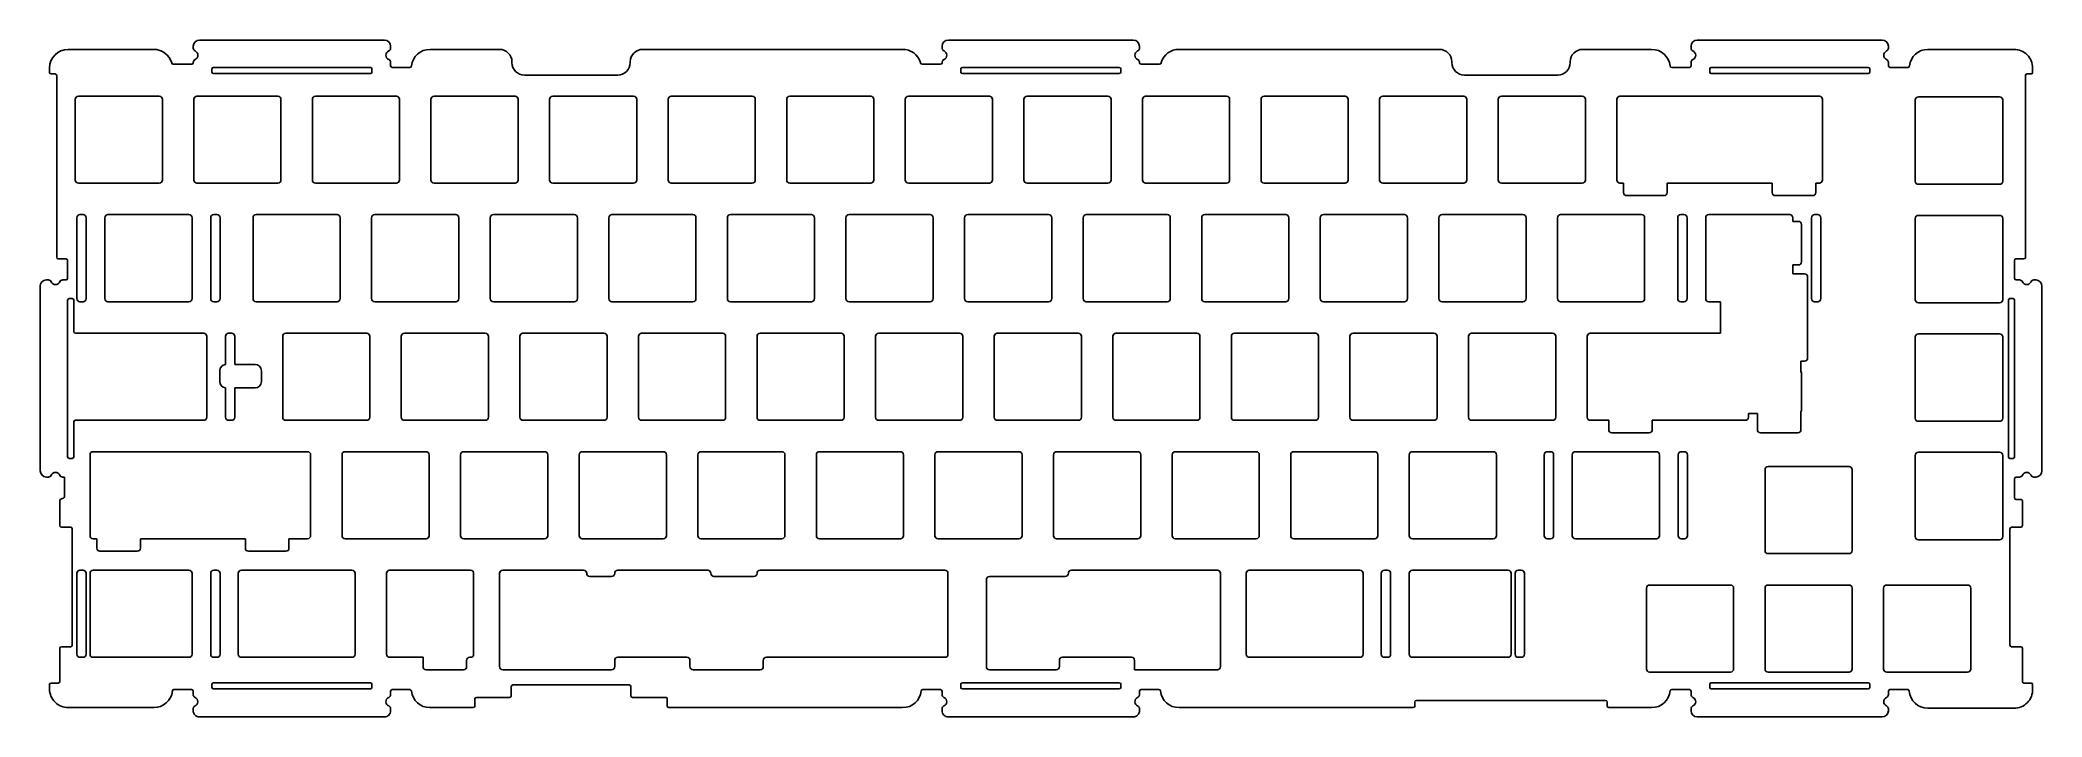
# Model space of a CAD drawing. Header units: millimetres. Extents: x 16 to 338, y 31 to 139.
import ezdxf

# ---------------------------------------------------------------- set-up
doc = ezdxf.new("R2010")
doc.units = ezdxf.units.MM

msp = doc.modelspace()

# ---------------------------------------------------------------- linework, layer by layer
at = {"color": 18, "linetype": 'Continuous', "lineweight": 25, "true_color": 0x000000}
for points in [[(40.96, 138.42), (40.96, 138.12)], [(71.66, 139.42), (41.96, 139.42)], [(72.66, 138.12), (72.66, 138.42)], [(161.27, 138.42), (161.27, 138.12)], [(191.97, 139.42), (162.27, 139.42)], [(192.97, 138.12), (192.97, 138.42)], [(281.58, 138.42), (281.58, 138.12)], [(312.28, 139.42), (282.58, 139.42)], [(313.28, 138.12), (313.28, 138.42)], [(34.61, 137.92), (20.87, 137.92)], [(40.71, 135.52), (37.74, 135.52)], [(40.96, 135.83), (40.96, 135.77)], [(72.66, 135.27), (72.66, 135.83)], [(90.16, 137.92), (79, 137.92)], [(92.16, 135.92), (92.16, 135.79)], [(111.16, 135.79), (111.16, 135.92)], [(154.92, 137.92), (113.16, 137.92)], [(157.79, 135.77), (157.79, 135.81)], [(161.02, 135.52), (158.04, 135.52)], [(161.27, 135.83), (161.27, 135.77)], [(192.97, 135.77), (192.97, 135.83)], [(196.2, 135.52), (193.22, 135.52)], [(196.45, 135.81), (196.45, 135.77)], [(241.16, 137.92), (199.32, 137.92)], [(243.16, 135.92), (243.16, 135.79)], [(262.16, 135.79), (262.16, 135.92)], [(275.24, 137.92), (264.16, 137.92)], [(281.58, 135.83), (281.58, 135.27)], [(313.28, 135.27), (313.28, 135.83)], [(333.45, 137.92), (319.63, 137.92)], [(17.87, 134.92), (17.87, 134.22)], [(18.12, 133.97), (18.77, 133.97)], [(19.02, 133.72), (19.02, 104.5)], [(43.96, 134.77), (43.96, 134.27)], [(69.41, 135.02), (44.21, 135.02)], [(44.21, 134.02), (69.41, 134.02)], [(69.66, 134.27), (69.66, 134.77)], [(75.77, 135.02), (72.91, 135.02)], [(94.16, 133.79), (109.16, 133.79)], [(164.27, 134.77), (164.27, 134.27)], [(189.72, 135.02), (164.52, 135.02)], [(164.52, 134.02), (189.72, 134.02)], [(189.97, 134.27), (189.97, 134.77)], [(245.16, 133.79), (260.16, 133.79)], [(281.33, 135.02), (278.47, 135.02)], [(284.58, 134.77), (284.58, 134.27)], [(310.03, 135.02), (284.83, 135.02)], [(284.83, 134.02), (310.03, 134.02)], [(310.28, 134.27), (310.28, 134.77)], [(316.4, 135.02), (313.53, 135.02)], [(335.3, 104.49), (335.3, 133.72)], [(335.55, 133.97), (336.2, 133.97)], [(336.45, 134.22), (336.45, 134.92)], [(22, 129.91), (22, 116.91)], [(35.5, 130.41), (22.5, 130.41)], [(36, 116.91), (36, 129.91)], [(41.05, 129.91), (41.05, 116.91)], [(54.55, 130.41), (41.55, 130.41)], [(55.05, 116.91), (55.05, 129.91)], [(60.1, 129.91), (60.1, 116.91)], [(73.6, 130.41), (60.6, 130.41)], [(74.1, 116.91), (74.1, 129.91)], [(79.15, 129.91), (79.15, 116.91)], [(92.65, 130.41), (79.65, 130.41)], [(93.15, 116.91), (93.15, 129.91)], [(98.2, 129.91), (98.2, 116.91)], [(111.7, 130.41), (98.7, 130.41)], [(112.2, 116.91), (112.2, 129.91)], [(117.25, 129.91), (117.25, 116.91)], [(130.75, 130.41), (117.75, 130.41)], [(131.25, 116.91), (131.25, 129.91)], [(136.3, 129.91), (136.3, 116.91)], [(149.8, 130.41), (136.8, 130.41)], [(150.3, 116.91), (150.3, 129.91)], [(155.35, 129.91), (155.35, 116.91)], [(168.85, 130.41), (155.85, 130.41)], [(169.35, 116.91), (169.35, 129.91)], [(174.4, 129.91), (174.4, 116.91)], [(187.9, 130.41), (174.9, 130.41)], [(188.4, 116.91), (188.4, 129.91)], [(193.45, 129.91), (193.45, 116.91)], [(206.95, 130.41), (193.95, 130.41)], [(207.45, 116.91), (207.45, 129.91)], [(212.5, 129.91), (212.5, 116.91)], [(226, 130.41), (213, 130.41)], [(226.5, 116.91), (226.5, 129.91)], [(231.55, 129.91), (231.55, 116.91)], [(245.05, 130.41), (232.05, 130.41)], [(245.55, 116.91), (245.55, 129.91)], [(250.6, 129.91), (250.6, 116.91)], [(264.1, 130.41), (251.1, 130.41)], [(264.6, 116.91), (264.6, 129.91)], [(269.65, 129.91), (269.65, 116.91)], [(302.2, 130.41), (270.15, 130.41)], [(302.7, 116.91), (302.7, 129.91)], [(317.6, 129.79), (317.6, 116.74)], [(331.15, 130.29), (318.1, 130.29)], [(331.65, 116.74), (331.65, 129.79)], [(22.5, 116.41), (35.5, 116.41)], [(41.55, 116.41), (54.55, 116.41)], [(60.6, 116.41), (73.6, 116.41)], [(79.65, 116.41), (92.65, 116.41)], [(98.7, 116.41), (111.7, 116.41)], [(117.75, 116.41), (130.75, 116.41)], [(136.8, 116.41), (149.8, 116.41)], [(155.85, 116.41), (168.85, 116.41)], [(174.9, 116.41), (187.9, 116.41)], [(193.95, 116.41), (206.95, 116.41)], [(213, 116.41), (226, 116.41)], [(232.05, 116.41), (245.05, 116.41)], [(251.1, 116.41), (264.1, 116.41)], [(270.15, 116.41), (270.73, 116.41)], [(270.73, 116.41), (270.73, 114.91)], [(277.73, 114.91), (277.73, 116.41)], [(277.73, 116.41), (294.61, 116.41)], [(294.61, 116.41), (294.61, 114.91)], [(301.61, 114.91), (301.61, 116.41)], [(301.61, 116.41), (302.2, 116.41)], [(318.1, 116.24), (331.15, 116.24)], [(271.23, 114.41), (277.23, 114.41)], [(295.11, 114.41), (301.11, 114.41)], [(22.26, 110.86), (22.26, 97.86)], [(23.26, 111.36), (22.76, 111.36)], [(23.76, 97.86), (23.76, 110.86)], [(26.76, 110.86), (26.76, 97.86)], [(40.26, 111.36), (27.26, 111.36)], [(40.76, 97.86), (40.76, 110.86)], [(43.76, 110.86), (43.76, 97.86)], [(44.76, 111.36), (44.26, 111.36)], [(45.26, 97.86), (45.26, 110.86)], [(50.57, 110.86), (50.57, 97.86)], [(64.07, 111.36), (51.07, 111.36)], [(64.57, 97.86), (64.57, 110.86)], [(69.62, 110.86), (69.62, 97.86)], [(83.12, 111.36), (70.12, 111.36)], [(83.62, 97.86), (83.62, 110.86)], [(88.67, 110.86), (88.67, 97.86)], [(102.17, 111.36), (89.17, 111.36)], [(102.67, 97.86), (102.67, 110.86)], [(107.72, 110.86), (107.72, 97.86)], [(121.22, 111.36), (108.22, 111.36)], [(121.72, 97.86), (121.72, 110.86)], [(126.77, 110.86), (126.77, 97.86)], [(140.27, 111.36), (127.27, 111.36)], [(140.77, 97.86), (140.77, 110.86)], [(145.82, 110.86), (145.82, 97.86)], [(159.32, 111.36), (146.32, 111.36)], [(159.82, 97.86), (159.82, 110.86)], [(164.87, 110.86), (164.87, 97.86)], [(178.37, 111.36), (165.37, 111.36)], [(178.87, 97.86), (178.87, 110.86)], [(183.92, 110.86), (183.92, 97.86)], [(197.42, 111.36), (184.42, 111.36)], [(197.92, 97.86), (197.92, 110.86)], [(202.97, 110.86), (202.97, 97.86)], [(216.47, 111.36), (203.47, 111.36)], [(216.97, 97.86), (216.97, 110.86)], [(222.02, 110.86), (222.02, 97.86)], [(235.52, 111.36), (222.52, 111.36)], [(236.02, 97.86), (236.02, 110.86)], [(241.07, 110.86), (241.07, 97.86)], [(254.57, 111.36), (241.57, 111.36)], [(255.07, 97.86), (255.07, 110.86)], [(260.12, 110.86), (260.12, 97.86)], [(273.62, 111.36), (260.62, 111.36)], [(274.12, 97.86), (274.12, 110.86)], [(279.43, 110.86), (279.43, 97.86)], [(280.43, 111.36), (279.93, 111.36)], [(280.93, 97.86), (280.93, 110.86)], [(283.93, 110.86), (283.93, 97.86)], [(297.43, 111.36), (284.43, 111.36)], [(297.93, 110.27), (297.93, 110.86)], [(298.81, 110.27), (297.93, 110.27)], [(299.31, 103.77), (299.31, 109.77)], [(300.93, 110.86), (300.93, 97.86)], [(301.93, 111.36), (301.43, 111.36)], [(302.43, 97.86), (302.43, 110.86)], [(317.6, 110.74), (317.6, 97.69)], [(331.15, 111.24), (318.1, 111.24)], [(331.65, 97.69), (331.65, 110.74)], [(19.27, 104.25), (20.52, 104.25)], [(20.77, 104), (20.77, 101.12)], [(297.93, 101.83), (297.93, 103.27)], [(297.93, 103.27), (298.81, 103.27)], [(333.55, 101.12), (333.55, 103.99)], [(333.77, 104.24), (335.05, 104.24)], [(16.37, 99.77), (16.37, 70.17)], [(17.68, 100.87), (17.37, 100.87)], [(20.52, 100.87), (19.97, 100.87)], [(299.81, 101.83), (297.93, 101.83)], [(300.31, 88.33), (300.31, 101.33)], [(334.36, 100.87), (333.8, 100.87)], [(336.95, 100.87), (336.65, 100.87)], [(337.95, 70.17), (337.95, 99.87)], [(20.77, 97.62), (20.77, 72.42)], [(21.52, 97.87), (21.02, 97.87)], [(21.77, 92.56), (21.77, 97.62)], [(22.76, 97.36), (23.26, 97.36)], [(27.26, 97.36), (40.26, 97.36)], [(44.26, 97.36), (44.76, 97.36)], [(51.07, 97.36), (64.07, 97.36)], [(70.12, 97.36), (83.12, 97.36)], [(89.17, 97.36), (102.17, 97.36)], [(108.22, 97.36), (121.22, 97.36)], [(127.27, 97.36), (140.27, 97.36)], [(146.32, 97.36), (159.32, 97.36)], [(165.37, 97.36), (178.37, 97.36)], [(184.42, 97.36), (197.42, 97.36)], [(203.47, 97.36), (216.47, 97.36)], [(222.52, 97.36), (235.52, 97.36)], [(241.57, 97.36), (254.57, 97.36)], [(260.62, 97.36), (273.62, 97.36)], [(279.93, 97.36), (280.43, 97.36)], [(284.43, 97.36), (286.31, 97.36)], [(286.31, 97.36), (286.31, 92.31)], [(301.43, 97.36), (301.93, 97.36)], [(318.1, 97.19), (331.15, 97.19)], [(332.55, 97.62), (332.55, 72.42)], [(333.3, 97.87), (332.8, 97.87)], [(333.55, 72.42), (333.55, 97.62)], [(42.64, 92.31), (22.02, 92.31)], [(43.14, 78.81), (43.14, 91.81)], [(46.14, 91.81), (46.14, 87.27)], [(47.14, 92.31), (46.64, 92.31)], [(47.64, 87.27), (47.64, 91.81)], [(55.33, 91.81), (55.33, 78.81)], [(68.83, 92.31), (55.83, 92.31)], [(69.33, 78.81), (69.33, 91.81)], [(74.38, 91.81), (74.38, 78.81)], [(87.88, 92.31), (74.88, 92.31)], [(88.38, 78.81), (88.38, 91.81)], [(93.43, 91.81), (93.43, 78.81)], [(106.93, 92.31), (93.93, 92.31)], [(107.43, 78.81), (107.43, 91.81)], [(112.48, 91.81), (112.48, 78.81)], [(125.98, 92.31), (112.98, 92.31)], [(126.48, 78.81), (126.48, 91.81)], [(131.53, 91.81), (131.53, 78.81)], [(145.03, 92.31), (132.03, 92.31)], [(145.53, 78.81), (145.53, 91.81)], [(150.58, 91.81), (150.58, 78.81)], [(164.08, 92.31), (151.08, 92.31)], [(164.58, 78.81), (164.58, 91.81)], [(169.63, 91.81), (169.63, 78.81)], [(183.13, 92.31), (170.13, 92.31)], [(183.63, 78.81), (183.63, 91.81)], [(188.68, 91.81), (188.68, 78.81)], [(202.18, 92.31), (189.18, 92.31)], [(202.68, 78.81), (202.68, 91.81)], [(207.73, 91.81), (207.73, 78.81)], [(221.23, 92.31), (208.23, 92.31)], [(221.73, 78.81), (221.73, 91.81)], [(226.78, 91.81), (226.78, 78.81)], [(240.28, 92.31), (227.28, 92.31)], [(240.78, 78.81), (240.78, 91.81)], [(245.83, 91.81), (245.83, 78.81)], [(259.33, 92.31), (246.33, 92.31)], [(259.83, 78.81), (259.83, 91.81)], [(264.88, 91.81), (264.88, 78.81)], [(286.31, 92.31), (265.38, 92.31)], [(317.6, 91.7), (317.6, 78.65)], [(331.15, 92.2), (318.1, 92.2)], [(331.65, 78.65), (331.65, 91.7)], [(50.91, 87.27), (47.64, 87.27)], [(299.23, 86.18), (299.23, 87.83)], [(299.23, 87.83), (299.81, 87.83)], [(45.21, 86.27), (45.21, 84.52)], [(51.91, 84.52), (51.91, 86.27)], [(299.31, 79.89), (299.31, 85.89)], [(46.14, 83.53), (46.14, 78.81)], [(47.64, 83.52), (50.91, 83.52)], [(47.64, 78.81), (47.64, 83.52)], [(21.77, 72.42), (21.77, 78.06)], [(22.02, 78.31), (42.64, 78.31)], [(46.64, 78.31), (47.14, 78.31)], [(55.83, 78.31), (68.83, 78.31)], [(74.88, 78.31), (87.88, 78.31)], [(93.93, 78.31), (106.93, 78.31)], [(112.98, 78.31), (125.98, 78.31)], [(132.03, 78.31), (145.03, 78.31)], [(151.08, 78.31), (164.08, 78.31)], [(170.13, 78.31), (183.13, 78.31)], [(189.18, 78.31), (202.18, 78.31)], [(208.23, 78.31), (221.23, 78.31)], [(227.28, 78.31), (240.28, 78.31)], [(246.33, 78.31), (259.33, 78.31)], [(265.38, 78.31), (268.35, 78.31)], [(268.35, 78.31), (268.35, 76.81)], [(275.35, 76.81), (275.35, 78.31)], [(275.35, 78.31), (290.29, 78.31)], [(290.79, 78.81), (290.79, 79.39)], [(290.79, 79.39), (292.23, 79.39)], [(292.23, 79.39), (292.23, 76.81)], [(299.23, 76.81), (299.23, 79.61)], [(318.1, 78.15), (331.15, 78.15)], [(268.85, 76.31), (274.85, 76.31)], [(292.73, 76.31), (298.73, 76.31)], [(21.02, 72.17), (21.52, 72.17)], [(24.38, 72.76), (24.38, 59.76)], [(59.31, 73.26), (24.88, 73.26)], [(59.81, 59.76), (59.81, 72.76)], [(64.86, 72.76), (64.86, 59.76)], [(78.36, 73.26), (65.36, 73.26)], [(78.86, 59.76), (78.86, 72.76)], [(83.91, 72.76), (83.91, 59.76)], [(97.41, 73.26), (84.41, 73.26)], [(97.91, 59.76), (97.91, 72.76)], [(102.96, 72.76), (102.96, 59.76)], [(116.46, 73.26), (103.46, 73.26)], [(116.96, 59.76), (116.96, 72.76)], [(122.01, 72.76), (122.01, 59.76)], [(135.51, 73.26), (122.51, 73.26)], [(136.01, 59.76), (136.01, 72.76)], [(141.06, 72.76), (141.06, 59.76)], [(154.56, 73.26), (141.56, 73.26)], [(155.06, 59.76), (155.06, 72.76)], [(160.11, 72.76), (160.11, 59.76)], [(173.61, 73.26), (160.61, 73.26)], [(174.11, 59.76), (174.11, 72.76)], [(179.16, 72.76), (179.16, 59.76)], [(192.66, 73.26), (179.66, 73.26)], [(193.16, 59.76), (193.16, 72.76)], [(198.21, 72.76), (198.21, 59.76)], [(211.71, 73.26), (198.71, 73.26)], [(212.21, 59.76), (212.21, 72.76)], [(217.26, 72.76), (217.26, 59.76)], [(230.76, 73.26), (217.76, 73.26)], [(231.26, 59.76), (231.26, 72.76)], [(236.31, 72.76), (236.31, 59.76)], [(249.81, 73.26), (236.81, 73.26)], [(250.31, 59.76), (250.31, 72.76)], [(258, 72.76), (258, 59.76)], [(259, 73.26), (258.5, 73.26)], [(259.5, 59.76), (259.5, 72.76)], [(262.5, 72.76), (262.5, 59.76)], [(276, 73.26), (263, 73.26)], [(276.5, 59.76), (276.5, 72.76)], [(279.5, 72.76), (279.5, 59.76)], [(280.5, 73.26), (280, 73.26)], [(281, 59.76), (281, 72.76)], [(306.96, 70.88), (293.96, 70.88)], [(317.6, 72.66), (317.6, 59.61)], [(331.15, 73.16), (318.1, 73.16)], [(331.65, 59.61), (331.65, 72.66)], [(332.8, 72.17), (333.3, 72.17)], [(17.37, 69.17), (17.68, 69.17)], [(19.97, 69.17), (20.27, 69.17)], [(20.27, 69.17), (20.27, 66.04)], [(293.46, 70.38), (293.46, 57.38)], [(307.46, 57.38), (307.46, 70.38)], [(333.55, 65.83), (333.55, 68.92)], [(333.8, 69.17), (334.36, 69.17)], [(336.65, 69.17), (336.95, 69.17)], [(19.52, 65.42), (19.52, 61.37)], [(334.65, 65.58), (333.8, 65.58)], [(334.8, 61.37), (334.8, 65.35)], [(19.77, 61.12), (21.27, 61.12)], [(333.05, 61.12), (334.55, 61.12)], [(21.52, 60.87), (21.52, 42.17)], [(24.88, 59.26), (25.46, 59.26)], [(25.46, 59.26), (25.46, 57.76)], [(32.46, 57.76), (32.46, 59.26)], [(32.46, 59.26), (49.34, 59.26)], [(49.34, 59.26), (49.34, 57.76)], [(56.34, 57.76), (56.34, 59.26)], [(56.34, 59.26), (59.31, 59.26)], [(65.36, 59.26), (78.36, 59.26)], [(84.41, 59.26), (97.41, 59.26)], [(103.46, 59.26), (116.46, 59.26)], [(122.51, 59.26), (135.51, 59.26)], [(141.56, 59.26), (154.56, 59.26)], [(160.61, 59.26), (173.61, 59.26)], [(179.66, 59.26), (192.66, 59.26)], [(198.71, 59.26), (211.71, 59.26)], [(217.76, 59.26), (230.76, 59.26)], [(236.81, 59.26), (249.81, 59.26)], [(258.5, 59.26), (259, 59.26)], [(263, 59.26), (276, 59.26)], [(280, 59.26), (280.5, 59.26)], [(318.1, 59.11), (331.15, 59.11)], [(332.8, 42.17), (332.8, 60.87)], [(25.96, 57.26), (31.96, 57.26)], [(49.84, 57.26), (55.84, 57.26)], [(293.96, 56.88), (306.96, 56.88)], [(22.26, 53.71), (22.26, 40.71)], [(23.26, 54.21), (22.76, 54.21)], [(23.76, 40.71), (23.76, 53.71)], [(24.38, 53.71), (24.38, 40.71)], [(40.26, 54.21), (24.88, 54.21)], [(40.76, 40.71), (40.76, 53.71)], [(43.76, 53.71), (43.76, 40.71)], [(44.76, 54.21), (44.26, 54.21)], [(45.26, 40.71), (45.26, 53.71)], [(48.19, 53.71), (48.19, 40.71)], [(66.45, 54.21), (48.69, 54.21)], [(66.95, 40.71), (66.95, 53.71)], [(72, 53.71), (72, 40.71)], [(85.5, 54.21), (72.5, 54.21)], [(86, 40.71), (86, 53.71)], [(90.17, 53.71), (90.17, 38.71)], [(103.67, 54.21), (90.67, 54.21)], [(108.16, 53.21), (104.67, 53.21)], [(123.6, 54.21), (109.16, 54.21)], [(131.03, 53.21), (124.6, 53.21)], [(161.7, 54.21), (132.03, 54.21)], [(162.2, 40.71), (162.2, 53.71)], [(168.37, 38.71), (168.37, 52.71)], [(181.04, 53.21), (168.87, 53.21)], [(205.48, 54.21), (182.04, 54.21)], [(205.98, 38.71), (205.98, 53.71)], [(210.11, 53.71), (210.11, 40.71)], [(228.38, 54.21), (210.61, 54.21)], [(228.88, 40.71), (228.88, 53.71)], [(231.81, 53.71), (231.81, 40.71)], [(232.81, 54.21), (232.31, 54.21)], [(233.31, 40.71), (233.31, 53.71)], [(236.31, 53.71), (236.31, 40.71)], [(252.19, 54.21), (236.81, 54.21)], [(252.69, 40.71), (252.69, 53.71)], [(253.31, 53.71), (253.31, 40.71)], [(254.31, 54.21), (253.81, 54.21)], [(254.81, 40.71), (254.81, 53.71)], [(287.91, 51.83), (274.91, 51.83)], [(306.96, 51.83), (293.96, 51.83)], [(326.01, 51.83), (313.01, 51.83)], [(274.41, 51.33), (274.41, 38.33)], [(288.41, 38.33), (288.41, 51.33)], [(293.46, 51.33), (293.46, 38.33)], [(307.46, 38.33), (307.46, 51.33)], [(312.51, 51.33), (312.51, 38.33)], [(326.51, 38.33), (326.51, 51.33)], [(21.27, 41.92), (19.77, 41.92)], [(334.55, 41.92), (333.05, 41.92)], [(19.52, 41.67), (19.52, 36.32)], [(22.76, 40.21), (23.26, 40.21)], [(24.88, 40.21), (40.26, 40.21)], [(44.26, 40.21), (44.76, 40.21)], [(48.69, 40.21), (66.45, 40.21)], [(72.5, 40.21), (77.88, 40.21)], [(77.88, 40.21), (77.88, 38.71)], [(84.88, 38.71), (84.88, 39.71)], [(85.38, 40.21), (85.5, 40.21)], [(108.66, 38.71), (108.66, 39.71)], [(109.16, 40.21), (120.25, 40.21)], [(120.75, 39.71), (120.75, 38.71)], [(132.54, 38.71), (132.54, 39.71)], [(133.04, 40.21), (161.7, 40.21)], [(180.1, 38.71), (180.1, 39.71)], [(180.6, 40.21), (191.68, 40.21)], [(192.18, 39.71), (192.18, 38.21)], [(210.61, 40.21), (228.38, 40.21)], [(232.31, 40.21), (232.81, 40.21)], [(236.81, 40.21), (252.19, 40.21)], [(253.81, 40.21), (254.31, 40.21)], [(334.8, 36.32), (334.8, 41.67)], [(17.87, 35.82), (17.87, 35.12)], [(19.27, 36.07), (18.12, 36.07)], [(43.96, 35.87), (43.96, 35.37)], [(69.41, 36.12), (44.21, 36.12)], [(69.66, 35.37), (69.66, 35.87)], [(78.38, 38.21), (84.38, 38.21)], [(90.67, 38.21), (108.16, 38.21)], [(92.05, 34.02), (92.05, 35.52)], [(92.3, 35.77), (111.01, 35.77)], [(111.26, 35.52), (111.26, 34.02)], [(121.25, 38.21), (132.04, 38.21)], [(164.27, 35.87), (164.27, 35.37)], [(189.72, 36.12), (164.52, 36.12)], [(168.87, 38.21), (179.6, 38.21)], [(189.97, 35.37), (189.97, 35.87)], [(192.18, 38.21), (205.48, 38.21)], [(274.91, 37.83), (287.91, 37.83)], [(284.58, 35.87), (284.58, 35.37)], [(310.03, 36.12), (284.83, 36.12)], [(293.96, 37.83), (306.96, 37.83)], [(310.28, 35.37), (310.28, 35.87)], [(313.01, 37.83), (326.01, 37.83)], [(336.2, 36.07), (335.05, 36.07)], [(336.45, 35.12), (336.45, 35.82)], [(37.86, 35.02), (40.7, 35.02)], [(40.95, 34.77), (40.95, 34.22)], [(44.21, 35.12), (69.41, 35.12)], [(72.66, 34.22), (72.66, 34.77)], [(72.91, 35.02), (75.77, 35.02)], [(86.2, 32.37), (86.2, 33.52)], [(86.45, 33.77), (91.8, 33.77)], [(111.51, 33.77), (116.86, 33.77)], [(117.11, 33.52), (117.11, 32.37)], [(158.15, 35.02), (161.01, 35.02)], [(161.26, 34.77), (161.26, 34.22)], [(164.52, 35.12), (189.72, 35.12)], [(192.97, 34.22), (192.97, 34.77)], [(193.22, 35.02), (196.09, 35.02)], [(237.21, 32.37), (237.21, 33.02)], [(237.46, 33.27), (267.86, 33.27)], [(268.11, 33.02), (268.11, 32.37)], [(278.47, 35.02), (281.33, 35.02)], [(281.58, 34.77), (281.58, 34.22)], [(284.83, 35.12), (310.03, 35.12)], [(313.28, 34.22), (313.28, 34.77)], [(313.53, 35.02), (316.38, 35.02)], [(20.89, 32.12), (34.62, 32.12)], [(40.95, 31.93), (40.95, 31.62)], [(41.96, 30.62), (71.65, 30.62)], [(72.66, 31.62), (72.66, 31.93)], [(78.99, 32.12), (85.95, 32.12)], [(117.36, 32.12), (154.92, 32.12)], [(161.26, 31.93), (161.26, 31.62)], [(162.27, 30.62), (191.96, 30.62)], [(192.97, 31.62), (192.97, 31.93)], [(199.32, 32.12), (236.96, 32.12)], [(268.36, 32.12), (275.24, 32.12)], [(281.58, 31.93), (281.58, 31.62)], [(282.58, 30.62), (312.28, 30.62)], [(313.28, 31.62), (313.28, 31.93)], [(319.61, 32.02), (333.43, 32.02)]]:
    msp.add_lwpolyline(points, dxfattribs=at)
for points in [[(41.96, 139.42), (41.4, 139.42), (40.96, 138.98), (40.96, 138.42)], [(72.66, 138.42), (72.66, 138.98), (72.21, 139.42), (71.66, 139.42)], [(162.27, 139.42), (161.72, 139.42), (161.27, 138.98), (161.27, 138.42)], [(192.97, 138.42), (192.97, 138.98), (192.52, 139.42), (191.97, 139.42)], [(282.58, 139.42), (282.03, 139.42), (281.58, 138.98), (281.58, 138.42)], [(313.28, 138.42), (313.28, 138.98), (312.83, 139.42), (312.28, 139.42)], [(20.87, 137.92), (19.22, 137.92), (17.87, 136.58), (17.87, 134.92)], [(37.5, 135.75), (37.13, 137.04), (35.95, 137.92), (34.61, 137.92)], [(37.5, 135.75), (37.51, 135.62), (37.62, 135.52), (37.74, 135.52)], [(40.71, 135.52), (40.85, 135.52), (40.96, 135.64), (40.96, 135.77)], [(40.96, 138.12), (40.96, 137.92), (41.08, 137.74), (41.26, 137.66)], [(41.26, 136.29), (41.08, 136.21), (40.96, 136.03), (40.96, 135.83)], [(72.36, 137.66), (72.54, 137.74), (72.66, 137.92), (72.66, 138.12)], [(72.66, 135.83), (72.66, 136.03), (72.54, 136.21), (72.36, 136.29)], [(72.66, 135.27), (72.66, 135.14), (72.77, 135.02), (72.91, 135.02)], [(75.77, 135.02), (75.9, 135.02), (76.01, 135.12), (76.02, 135.25)], [(79, 137.92), (77.47, 137.92), (76.19, 136.77), (76.02, 135.25)], [(92.16, 135.92), (92.16, 137.03), (91.27, 137.92), (90.16, 137.92)], [(92.16, 135.79), (92.16, 134.69), (93.06, 133.79), (94.16, 133.79)], [(109.16, 133.79), (110.27, 133.79), (111.16, 134.69), (111.16, 135.79)], [(113.16, 137.92), (112.06, 137.92), (111.16, 137.03), (111.16, 135.92)], [(157.79, 135.81), (157.4, 137.07), (156.24, 137.92), (154.92, 137.92)], [(157.79, 135.77), (157.79, 135.64), (157.9, 135.52), (158.04, 135.52)], [(161.02, 135.52), (161.16, 135.52), (161.27, 135.64), (161.27, 135.77)], [(161.27, 138.12), (161.27, 137.92), (161.39, 137.74), (161.57, 137.66)], [(161.57, 136.29), (161.39, 136.21), (161.27, 136.03), (161.27, 135.83)], [(192.67, 137.66), (192.85, 137.74), (192.97, 137.92), (192.97, 138.12)], [(192.97, 135.83), (192.97, 136.03), (192.85, 136.21), (192.67, 136.29)], [(192.97, 135.77), (192.97, 135.64), (193.08, 135.52), (193.22, 135.52)], [(196.2, 135.52), (196.34, 135.52), (196.45, 135.64), (196.45, 135.77)], [(199.32, 137.92), (198, 137.92), (196.84, 137.07), (196.45, 135.81)], [(243.16, 135.92), (243.16, 137.03), (242.27, 137.92), (241.16, 137.92)], [(243.16, 135.79), (243.16, 134.69), (244.06, 133.79), (245.16, 133.79)], [(260.16, 133.79), (261.27, 133.79), (262.16, 134.69), (262.16, 135.79)], [(264.16, 137.92), (263.06, 137.92), (262.16, 137.03), (262.16, 135.92)], [(278.22, 135.25), (278.05, 136.77), (276.77, 137.92), (275.24, 137.92)], [(278.22, 135.25), (278.23, 135.12), (278.34, 135.02), (278.47, 135.02)], [(281.33, 135.02), (281.47, 135.02), (281.58, 135.14), (281.58, 135.27)], [(281.58, 138.12), (281.58, 137.92), (281.7, 137.74), (281.88, 137.66)], [(281.88, 136.29), (281.7, 136.21), (281.58, 136.03), (281.58, 135.83)], [(312.98, 137.66), (313.16, 137.74), (313.28, 137.92), (313.28, 138.12)], [(313.28, 135.83), (313.28, 136.03), (313.16, 136.21), (312.98, 136.29)], [(316.4, 135.02), (316.52, 135.02), (316.63, 135.12), (316.65, 135.25)], [(319.63, 137.92), (318.1, 137.92), (316.81, 136.77), (316.65, 135.25)], [(17.87, 134.22), (17.87, 134.09), (17.99, 133.97), (18.12, 133.97)], [(19.02, 133.72), (19.02, 133.86), (18.91, 133.97), (18.77, 133.97)], [(44.21, 135.02), (44.07, 135.02), (43.96, 134.91), (43.96, 134.77)], [(43.96, 134.27), (43.96, 134.14), (44.07, 134.02), (44.21, 134.02)], [(69.66, 134.77), (69.66, 134.91), (69.55, 135.02), (69.41, 135.02)], [(69.41, 134.02), (69.55, 134.02), (69.66, 134.14), (69.66, 134.27)], [(164.52, 135.02), (164.38, 135.02), (164.27, 134.91), (164.27, 134.77)], [(164.27, 134.27), (164.27, 134.14), (164.38, 134.02), (164.52, 134.02)], [(189.97, 134.77), (189.97, 134.91), (189.86, 135.02), (189.72, 135.02)], [(189.72, 134.02), (189.86, 134.02), (189.97, 134.14), (189.97, 134.27)], [(284.83, 135.02), (284.69, 135.02), (284.58, 134.91), (284.58, 134.77)], [(284.58, 134.27), (284.58, 134.14), (284.69, 134.02), (284.83, 134.02)], [(310.28, 134.77), (310.28, 134.91), (310.17, 135.02), (310.03, 135.02)], [(310.03, 134.02), (310.17, 134.02), (310.28, 134.14), (310.28, 134.27)], [(335.55, 133.97), (335.41, 133.97), (335.3, 133.86), (335.3, 133.72)], [(336.2, 133.97), (336.34, 133.97), (336.45, 134.09), (336.45, 134.22)], [(22.5, 130.41), (22.22, 130.41), (22, 130.18), (22, 129.91)], [(36, 129.91), (36, 130.18), (35.77, 130.41), (35.5, 130.41)], [(41.55, 130.41), (41.27, 130.41), (41.05, 130.18), (41.05, 129.91)], [(55.05, 129.91), (55.05, 130.18), (54.82, 130.41), (54.55, 130.41)], [(60.6, 130.41), (60.32, 130.41), (60.1, 130.18), (60.1, 129.91)], [(74.1, 129.91), (74.1, 130.18), (73.87, 130.41), (73.6, 130.41)], [(79.65, 130.41), (79.37, 130.41), (79.15, 130.18), (79.15, 129.91)], [(93.15, 129.91), (93.15, 130.18), (92.92, 130.41), (92.65, 130.41)], [(98.7, 130.41), (98.42, 130.41), (98.2, 130.18), (98.2, 129.91)], [(112.2, 129.91), (112.2, 130.18), (111.97, 130.41), (111.7, 130.41)], [(117.75, 130.41), (117.47, 130.41), (117.25, 130.18), (117.25, 129.91)], [(131.25, 129.91), (131.25, 130.18), (131.02, 130.41), (130.75, 130.41)], [(136.8, 130.41), (136.52, 130.41), (136.3, 130.18), (136.3, 129.91)], [(150.3, 129.91), (150.3, 130.18), (150.07, 130.41), (149.8, 130.41)], [(155.85, 130.41), (155.57, 130.41), (155.35, 130.18), (155.35, 129.91)], [(169.35, 129.91), (169.35, 130.18), (169.12, 130.41), (168.85, 130.41)], [(174.9, 130.41), (174.62, 130.41), (174.4, 130.18), (174.4, 129.91)], [(188.4, 129.91), (188.4, 130.18), (188.17, 130.41), (187.9, 130.41)], [(193.95, 130.41), (193.67, 130.41), (193.45, 130.18), (193.45, 129.91)], [(207.45, 129.91), (207.45, 130.18), (207.22, 130.41), (206.95, 130.41)], [(213, 130.41), (212.72, 130.41), (212.5, 130.18), (212.5, 129.91)], [(226.5, 129.91), (226.5, 130.18), (226.27, 130.41), (226, 130.41)], [(232.05, 130.41), (231.77, 130.41), (231.55, 130.18), (231.55, 129.91)], [(245.55, 129.91), (245.55, 130.18), (245.32, 130.41), (245.05, 130.41)], [(251.1, 130.41), (250.82, 130.41), (250.6, 130.18), (250.6, 129.91)], [(264.6, 129.91), (264.6, 130.18), (264.37, 130.41), (264.1, 130.41)], [(270.15, 130.41), (269.87, 130.41), (269.65, 130.18), (269.65, 129.91)], [(302.7, 129.91), (302.7, 130.18), (302.47, 130.41), (302.2, 130.41)], [(318.1, 130.29), (317.82, 130.29), (317.6, 130.06), (317.6, 129.79)], [(331.65, 129.79), (331.65, 130.06), (331.42, 130.29), (331.15, 130.29)], [(22, 116.91), (22, 116.63), (22.22, 116.41), (22.5, 116.41)], [(35.5, 116.41), (35.77, 116.41), (36, 116.63), (36, 116.91)], [(41.05, 116.91), (41.05, 116.63), (41.27, 116.41), (41.55, 116.41)], [(54.55, 116.41), (54.82, 116.41), (55.05, 116.63), (55.05, 116.91)], [(60.1, 116.91), (60.1, 116.63), (60.32, 116.41), (60.6, 116.41)], [(73.6, 116.41), (73.87, 116.41), (74.1, 116.63), (74.1, 116.91)], [(79.15, 116.91), (79.15, 116.63), (79.37, 116.41), (79.65, 116.41)], [(92.65, 116.41), (92.92, 116.41), (93.15, 116.63), (93.15, 116.91)], [(98.2, 116.91), (98.2, 116.63), (98.42, 116.41), (98.7, 116.41)], [(111.7, 116.41), (111.97, 116.41), (112.2, 116.63), (112.2, 116.91)], [(117.25, 116.91), (117.25, 116.63), (117.47, 116.41), (117.75, 116.41)], [(130.75, 116.41), (131.02, 116.41), (131.25, 116.63), (131.25, 116.91)], [(136.3, 116.91), (136.3, 116.63), (136.52, 116.41), (136.8, 116.41)], [(149.8, 116.41), (150.07, 116.41), (150.3, 116.63), (150.3, 116.91)], [(155.35, 116.91), (155.35, 116.63), (155.57, 116.41), (155.85, 116.41)], [(168.85, 116.41), (169.12, 116.41), (169.35, 116.63), (169.35, 116.91)], [(174.4, 116.91), (174.4, 116.63), (174.62, 116.41), (174.9, 116.41)], [(187.9, 116.41), (188.17, 116.41), (188.4, 116.63), (188.4, 116.91)], [(193.45, 116.91), (193.45, 116.63), (193.67, 116.41), (193.95, 116.41)], [(206.95, 116.41), (207.22, 116.41), (207.45, 116.63), (207.45, 116.91)], [(212.5, 116.91), (212.5, 116.63), (212.72, 116.41), (213, 116.41)], [(226, 116.41), (226.27, 116.41), (226.5, 116.63), (226.5, 116.91)], [(231.55, 116.91), (231.55, 116.63), (231.77, 116.41), (232.05, 116.41)], [(245.05, 116.41), (245.32, 116.41), (245.55, 116.63), (245.55, 116.91)], [(250.6, 116.91), (250.6, 116.63), (250.82, 116.41), (251.1, 116.41)], [(264.1, 116.41), (264.37, 116.41), (264.6, 116.63), (264.6, 116.91)], [(269.65, 116.91), (269.65, 116.63), (269.87, 116.41), (270.15, 116.41)], [(302.2, 116.41), (302.47, 116.41), (302.7, 116.63), (302.7, 116.91)], [(317.6, 116.74), (317.6, 116.46), (317.82, 116.24), (318.1, 116.24)], [(331.15, 116.24), (331.42, 116.24), (331.65, 116.46), (331.65, 116.74)], [(270.73, 114.91), (270.73, 114.63), (270.96, 114.41), (271.23, 114.41)], [(277.23, 114.41), (277.51, 114.41), (277.73, 114.63), (277.73, 114.91)], [(294.61, 114.91), (294.61, 114.63), (294.83, 114.41), (295.11, 114.41)], [(301.11, 114.41), (301.38, 114.41), (301.61, 114.63), (301.61, 114.91)], [(22.76, 111.36), (22.48, 111.36), (22.26, 111.13), (22.26, 110.86)], [(23.76, 110.86), (23.76, 111.13), (23.53, 111.36), (23.26, 111.36)], [(27.26, 111.36), (26.98, 111.36), (26.76, 111.13), (26.76, 110.86)], [(40.76, 110.86), (40.76, 111.13), (40.53, 111.36), (40.26, 111.36)], [(44.26, 111.36), (43.98, 111.36), (43.76, 111.13), (43.76, 110.86)], [(45.26, 110.86), (45.26, 111.13), (45.03, 111.36), (44.76, 111.36)], [(51.07, 111.36), (50.79, 111.36), (50.57, 111.13), (50.57, 110.86)], [(64.57, 110.86), (64.57, 111.13), (64.35, 111.36), (64.07, 111.36)], [(70.12, 111.36), (69.84, 111.36), (69.62, 111.13), (69.62, 110.86)], [(83.62, 110.86), (83.62, 111.13), (83.4, 111.36), (83.12, 111.36)], [(89.17, 111.36), (88.89, 111.36), (88.67, 111.13), (88.67, 110.86)], [(102.67, 110.86), (102.67, 111.13), (102.45, 111.36), (102.17, 111.36)], [(108.22, 111.36), (107.94, 111.36), (107.72, 111.13), (107.72, 110.86)], [(121.72, 110.86), (121.72, 111.13), (121.5, 111.36), (121.22, 111.36)], [(127.27, 111.36), (126.99, 111.36), (126.77, 111.13), (126.77, 110.86)], [(140.77, 110.86), (140.77, 111.13), (140.55, 111.36), (140.27, 111.36)], [(146.32, 111.36), (146.04, 111.36), (145.82, 111.13), (145.82, 110.86)], [(159.82, 110.86), (159.82, 111.13), (159.6, 111.36), (159.32, 111.36)], [(165.37, 111.36), (165.09, 111.36), (164.87, 111.13), (164.87, 110.86)], [(178.87, 110.86), (178.87, 111.13), (178.65, 111.36), (178.37, 111.36)], [(184.42, 111.36), (184.14, 111.36), (183.92, 111.13), (183.92, 110.86)], [(197.92, 110.86), (197.92, 111.13), (197.7, 111.36), (197.42, 111.36)], [(203.47, 111.36), (203.19, 111.36), (202.97, 111.13), (202.97, 110.86)], [(216.97, 110.86), (216.97, 111.13), (216.75, 111.36), (216.47, 111.36)], [(222.52, 111.36), (222.24, 111.36), (222.02, 111.13), (222.02, 110.86)], [(236.02, 110.86), (236.02, 111.13), (235.8, 111.36), (235.52, 111.36)], [(241.57, 111.36), (241.29, 111.36), (241.07, 111.13), (241.07, 110.86)], [(255.07, 110.86), (255.07, 111.13), (254.85, 111.36), (254.57, 111.36)], [(260.62, 111.36), (260.34, 111.36), (260.12, 111.13), (260.12, 110.86)], [(274.12, 110.86), (274.12, 111.13), (273.9, 111.36), (273.62, 111.36)], [(279.93, 111.36), (279.66, 111.36), (279.43, 111.13), (279.43, 110.86)], [(280.93, 110.86), (280.93, 111.13), (280.71, 111.36), (280.43, 111.36)], [(284.43, 111.36), (284.16, 111.36), (283.93, 111.13), (283.93, 110.86)], [(297.93, 110.86), (297.93, 111.13), (297.71, 111.36), (297.43, 111.36)], [(299.31, 109.77), (299.31, 110.05), (299.09, 110.27), (298.81, 110.27)], [(301.43, 111.36), (301.16, 111.36), (300.93, 111.13), (300.93, 110.86)], [(302.43, 110.86), (302.43, 111.13), (302.21, 111.36), (301.93, 111.36)], [(318.1, 111.24), (317.82, 111.24), (317.6, 111.02), (317.6, 110.74)], [(331.65, 110.74), (331.65, 111.02), (331.42, 111.24), (331.15, 111.24)], [(19.02, 104.5), (19.02, 104.36), (19.14, 104.25), (19.27, 104.25)], [(298.81, 103.27), (299.09, 103.27), (299.31, 103.49), (299.31, 103.77)], [(333.77, 104.24), (333.65, 104.22), (333.55, 104.12), (333.55, 103.99)], [(335.05, 104.24), (335.19, 104.24), (335.3, 104.35), (335.3, 104.49)], [(18.14, 100.57), (18.06, 100.76), (17.88, 100.87), (17.68, 100.87)], [(19.97, 100.87), (19.77, 100.87), (19.59, 100.76), (19.51, 100.57)], [(20.52, 100.87), (20.66, 100.87), (20.77, 100.99), (20.77, 101.12)], [(300.31, 101.33), (300.31, 101.61), (300.09, 101.83), (299.81, 101.83)], [(333.55, 101.12), (333.55, 100.99), (333.66, 100.87), (333.8, 100.87)], [(334.82, 100.57), (334.74, 100.76), (334.56, 100.87), (334.36, 100.87)], [(336.65, 100.87), (336.45, 100.87), (336.27, 100.76), (336.19, 100.57)], [(337.95, 99.87), (337.95, 100.43), (337.5, 100.87), (336.95, 100.87)], [(21.02, 97.87), (20.89, 97.87), (20.77, 97.76), (20.77, 97.62)], [(21.77, 97.62), (21.77, 97.76), (21.66, 97.87), (21.52, 97.87)], [(22.26, 97.86), (22.26, 97.58), (22.48, 97.36), (22.76, 97.36)], [(23.26, 97.36), (23.53, 97.36), (23.76, 97.58), (23.76, 97.86)], [(26.76, 97.86), (26.76, 97.58), (26.98, 97.36), (27.26, 97.36)], [(40.26, 97.36), (40.53, 97.36), (40.76, 97.58), (40.76, 97.86)], [(43.76, 97.86), (43.76, 97.58), (43.98, 97.36), (44.26, 97.36)], [(44.76, 97.36), (45.03, 97.36), (45.26, 97.58), (45.26, 97.86)], [(50.57, 97.86), (50.57, 97.58), (50.79, 97.36), (51.07, 97.36)], [(64.07, 97.36), (64.35, 97.36), (64.57, 97.58), (64.57, 97.86)], [(69.62, 97.86), (69.62, 97.58), (69.84, 97.36), (70.12, 97.36)], [(83.12, 97.36), (83.4, 97.36), (83.62, 97.58), (83.62, 97.86)], [(88.67, 97.86), (88.67, 97.58), (88.89, 97.36), (89.17, 97.36)], [(102.17, 97.36), (102.45, 97.36), (102.67, 97.58), (102.67, 97.86)], [(107.72, 97.86), (107.72, 97.58), (107.94, 97.36), (108.22, 97.36)], [(121.22, 97.36), (121.5, 97.36), (121.72, 97.58), (121.72, 97.86)], [(126.77, 97.86), (126.77, 97.58), (126.99, 97.36), (127.27, 97.36)], [(140.27, 97.36), (140.55, 97.36), (140.77, 97.58), (140.77, 97.86)], [(145.82, 97.86), (145.82, 97.58), (146.04, 97.36), (146.32, 97.36)], [(159.32, 97.36), (159.6, 97.36), (159.82, 97.58), (159.82, 97.86)], [(164.87, 97.86), (164.87, 97.58), (165.09, 97.36), (165.37, 97.36)], [(178.37, 97.36), (178.65, 97.36), (178.87, 97.58), (178.87, 97.86)], [(183.92, 97.86), (183.92, 97.58), (184.14, 97.36), (184.42, 97.36)], [(197.42, 97.36), (197.7, 97.36), (197.92, 97.58), (197.92, 97.86)], [(202.97, 97.86), (202.97, 97.58), (203.19, 97.36), (203.47, 97.36)], [(216.47, 97.36), (216.75, 97.36), (216.97, 97.58), (216.97, 97.86)], [(222.02, 97.86), (222.02, 97.58), (222.24, 97.36), (222.52, 97.36)], [(235.52, 97.36), (235.8, 97.36), (236.02, 97.58), (236.02, 97.86)], [(241.07, 97.86), (241.07, 97.58), (241.29, 97.36), (241.57, 97.36)], [(254.57, 97.36), (254.85, 97.36), (255.07, 97.58), (255.07, 97.86)], [(260.12, 97.86), (260.12, 97.58), (260.34, 97.36), (260.62, 97.36)], [(273.62, 97.36), (273.9, 97.36), (274.12, 97.58), (274.12, 97.86)], [(279.43, 97.86), (279.43, 97.58), (279.66, 97.36), (279.93, 97.36)], [(280.43, 97.36), (280.71, 97.36), (280.93, 97.58), (280.93, 97.86)], [(283.93, 97.86), (283.93, 97.58), (284.16, 97.36), (284.43, 97.36)], [(300.93, 97.86), (300.93, 97.58), (301.16, 97.36), (301.43, 97.36)], [(301.93, 97.36), (302.21, 97.36), (302.43, 97.58), (302.43, 97.86)], [(317.6, 97.69), (317.6, 97.42), (317.82, 97.19), (318.1, 97.19)], [(331.15, 97.19), (331.42, 97.19), (331.65, 97.42), (331.65, 97.69)], [(332.8, 97.87), (332.66, 97.87), (332.55, 97.76), (332.55, 97.62)], [(333.55, 97.62), (333.55, 97.76), (333.44, 97.87), (333.3, 97.87)], [(21.77, 92.56), (21.77, 92.42), (21.89, 92.31), (22.02, 92.31)], [(43.14, 91.81), (43.14, 92.08), (42.92, 92.31), (42.64, 92.31)], [(46.64, 92.31), (46.36, 92.31), (46.14, 92.08), (46.14, 91.81)], [(47.64, 91.81), (47.64, 92.08), (47.42, 92.31), (47.14, 92.31)], [(55.83, 92.31), (55.56, 92.31), (55.33, 92.08), (55.33, 91.81)], [(69.33, 91.81), (69.33, 92.08), (69.11, 92.31), (68.83, 92.31)], [(74.88, 92.31), (74.61, 92.31), (74.38, 92.08), (74.38, 91.81)], [(88.38, 91.81), (88.38, 92.08), (88.16, 92.31), (87.88, 92.31)], [(93.93, 92.31), (93.66, 92.31), (93.43, 92.08), (93.43, 91.81)], [(107.43, 91.81), (107.43, 92.08), (107.21, 92.31), (106.93, 92.31)], [(112.98, 92.31), (112.71, 92.31), (112.48, 92.08), (112.48, 91.81)], [(126.48, 91.81), (126.48, 92.08), (126.26, 92.31), (125.98, 92.31)], [(132.03, 92.31), (131.76, 92.31), (131.53, 92.08), (131.53, 91.81)], [(145.53, 91.81), (145.53, 92.08), (145.31, 92.31), (145.03, 92.31)], [(151.08, 92.31), (150.81, 92.31), (150.58, 92.08), (150.58, 91.81)], [(164.58, 91.81), (164.58, 92.08), (164.36, 92.31), (164.08, 92.31)], [(170.13, 92.31), (169.86, 92.31), (169.63, 92.08), (169.63, 91.81)], [(183.63, 91.81), (183.63, 92.08), (183.41, 92.31), (183.13, 92.31)], [(189.18, 92.31), (188.91, 92.31), (188.68, 92.08), (188.68, 91.81)], [(202.68, 91.81), (202.68, 92.08), (202.46, 92.31), (202.18, 92.31)], [(208.23, 92.31), (207.96, 92.31), (207.73, 92.08), (207.73, 91.81)], [(221.73, 91.81), (221.73, 92.08), (221.51, 92.31), (221.23, 92.31)], [(227.28, 92.31), (227.01, 92.31), (226.78, 92.08), (226.78, 91.81)], [(240.78, 91.81), (240.78, 92.08), (240.56, 92.31), (240.28, 92.31)], [(246.33, 92.31), (246.06, 92.31), (245.83, 92.08), (245.83, 91.81)], [(259.83, 91.81), (259.83, 92.08), (259.61, 92.31), (259.33, 92.31)], [(265.38, 92.31), (265.11, 92.31), (264.88, 92.08), (264.88, 91.81)], [(318.1, 92.2), (317.82, 92.2), (317.6, 91.98), (317.6, 91.7)], [(331.65, 91.7), (331.65, 91.98), (331.42, 92.2), (331.15, 92.2)], [(46.14, 87.27), (45.62, 87.23), (45.21, 86.8), (45.21, 86.27)], [(51.91, 86.27), (51.91, 86.83), (51.46, 87.27), (50.91, 87.27)], [(299.81, 87.83), (300.09, 87.83), (300.31, 88.06), (300.31, 88.33)], [(45.21, 84.52), (45.21, 84), (45.62, 83.56), (46.14, 83.53)], [(50.91, 83.52), (51.46, 83.52), (51.91, 83.97), (51.91, 84.52)], [(299.31, 85.89), (299.31, 85.99), (299.28, 86.09), (299.23, 86.18)], [(22.02, 78.31), (21.89, 78.31), (21.77, 78.19), (21.77, 78.06)], [(42.64, 78.31), (42.92, 78.31), (43.14, 78.53), (43.14, 78.81)], [(46.14, 78.81), (46.14, 78.53), (46.36, 78.31), (46.64, 78.31)], [(47.14, 78.31), (47.42, 78.31), (47.64, 78.53), (47.64, 78.81)], [(55.33, 78.81), (55.33, 78.53), (55.56, 78.31), (55.83, 78.31)], [(68.83, 78.31), (69.11, 78.31), (69.33, 78.53), (69.33, 78.81)], [(74.38, 78.81), (74.38, 78.53), (74.61, 78.31), (74.88, 78.31)], [(87.88, 78.31), (88.16, 78.31), (88.38, 78.53), (88.38, 78.81)], [(93.43, 78.81), (93.43, 78.53), (93.66, 78.31), (93.93, 78.31)], [(106.93, 78.31), (107.21, 78.31), (107.43, 78.53), (107.43, 78.81)], [(112.48, 78.81), (112.48, 78.53), (112.71, 78.31), (112.98, 78.31)], [(125.98, 78.31), (126.26, 78.31), (126.48, 78.53), (126.48, 78.81)], [(131.53, 78.81), (131.53, 78.53), (131.76, 78.31), (132.03, 78.31)], [(145.03, 78.31), (145.31, 78.31), (145.53, 78.53), (145.53, 78.81)], [(150.58, 78.81), (150.58, 78.53), (150.81, 78.31), (151.08, 78.31)], [(164.08, 78.31), (164.36, 78.31), (164.58, 78.53), (164.58, 78.81)], [(169.63, 78.81), (169.63, 78.53), (169.86, 78.31), (170.13, 78.31)], [(183.13, 78.31), (183.41, 78.31), (183.63, 78.53), (183.63, 78.81)], [(188.68, 78.81), (188.68, 78.53), (188.91, 78.31), (189.18, 78.31)], [(202.18, 78.31), (202.46, 78.31), (202.68, 78.53), (202.68, 78.81)], [(207.73, 78.81), (207.73, 78.53), (207.96, 78.31), (208.23, 78.31)], [(221.23, 78.31), (221.51, 78.31), (221.73, 78.53), (221.73, 78.81)], [(226.78, 78.81), (226.78, 78.53), (227.01, 78.31), (227.28, 78.31)], [(240.28, 78.31), (240.56, 78.31), (240.78, 78.53), (240.78, 78.81)], [(245.83, 78.81), (245.83, 78.53), (246.06, 78.31), (246.33, 78.31)], [(259.33, 78.31), (259.61, 78.31), (259.83, 78.53), (259.83, 78.81)], [(264.88, 78.81), (264.88, 78.53), (265.11, 78.31), (265.38, 78.31)], [(290.29, 78.31), (290.57, 78.31), (290.79, 78.53), (290.79, 78.81)], [(299.23, 79.61), (299.28, 79.7), (299.31, 79.79), (299.31, 79.89)], [(317.6, 78.65), (317.6, 78.37), (317.82, 78.15), (318.1, 78.15)], [(331.15, 78.15), (331.42, 78.15), (331.65, 78.37), (331.65, 78.65)], [(268.35, 76.81), (268.35, 76.53), (268.58, 76.31), (268.85, 76.31)], [(274.85, 76.31), (275.13, 76.31), (275.35, 76.53), (275.35, 76.81)], [(292.23, 76.81), (292.23, 76.53), (292.45, 76.31), (292.73, 76.31)], [(298.73, 76.31), (299, 76.31), (299.23, 76.53), (299.23, 76.81)], [(20.77, 72.42), (20.77, 72.29), (20.89, 72.17), (21.02, 72.17)], [(21.52, 72.17), (21.66, 72.17), (21.77, 72.29), (21.77, 72.42)], [(24.88, 73.26), (24.6, 73.26), (24.38, 73.03), (24.38, 72.76)], [(59.81, 72.76), (59.81, 73.03), (59.58, 73.26), (59.31, 73.26)], [(65.36, 73.26), (65.08, 73.26), (64.86, 73.03), (64.86, 72.76)], [(78.86, 72.76), (78.86, 73.03), (78.63, 73.26), (78.36, 73.26)], [(84.41, 73.26), (84.13, 73.26), (83.91, 73.03), (83.91, 72.76)], [(97.91, 72.76), (97.91, 73.03), (97.68, 73.26), (97.41, 73.26)], [(103.46, 73.26), (103.18, 73.26), (102.96, 73.03), (102.96, 72.76)], [(116.96, 72.76), (116.96, 73.03), (116.73, 73.26), (116.46, 73.26)], [(122.51, 73.26), (122.23, 73.26), (122.01, 73.03), (122.01, 72.76)], [(136.01, 72.76), (136.01, 73.03), (135.78, 73.26), (135.51, 73.26)], [(141.56, 73.26), (141.28, 73.26), (141.06, 73.03), (141.06, 72.76)], [(155.06, 72.76), (155.06, 73.03), (154.83, 73.26), (154.56, 73.26)], [(160.61, 73.26), (160.33, 73.26), (160.11, 73.03), (160.11, 72.76)], [(174.11, 72.76), (174.11, 73.03), (173.88, 73.26), (173.61, 73.26)], [(179.66, 73.26), (179.38, 73.26), (179.16, 73.03), (179.16, 72.76)], [(193.16, 72.76), (193.16, 73.03), (192.93, 73.26), (192.66, 73.26)], [(198.71, 73.26), (198.43, 73.26), (198.21, 73.03), (198.21, 72.76)], [(212.21, 72.76), (212.21, 73.03), (211.98, 73.26), (211.71, 73.26)], [(217.76, 73.26), (217.48, 73.26), (217.26, 73.03), (217.26, 72.76)], [(231.26, 72.76), (231.26, 73.03), (231.03, 73.26), (230.76, 73.26)], [(236.81, 73.26), (236.53, 73.26), (236.31, 73.03), (236.31, 72.76)], [(250.31, 72.76), (250.31, 73.03), (250.08, 73.26), (249.81, 73.26)], [(258.5, 73.26), (258.23, 73.26), (258, 73.03), (258, 72.76)], [(259.5, 72.76), (259.5, 73.03), (259.28, 73.26), (259, 73.26)], [(263, 73.26), (262.73, 73.26), (262.5, 73.03), (262.5, 72.76)], [(276.5, 72.76), (276.5, 73.03), (276.28, 73.26), (276, 73.26)], [(280, 73.26), (279.73, 73.26), (279.5, 73.03), (279.5, 72.76)], [(281, 72.76), (281, 73.03), (280.78, 73.26), (280.5, 73.26)], [(293.96, 70.88), (293.68, 70.88), (293.46, 70.65), (293.46, 70.38)], [(307.46, 70.38), (307.46, 70.65), (307.23, 70.88), (306.96, 70.88)], [(318.1, 73.16), (317.82, 73.16), (317.6, 72.93), (317.6, 72.66)], [(331.65, 72.66), (331.65, 72.93), (331.42, 73.16), (331.15, 73.16)], [(332.55, 72.42), (332.55, 72.29), (332.66, 72.17), (332.8, 72.17)], [(333.3, 72.17), (333.44, 72.17), (333.55, 72.29), (333.55, 72.42)], [(16.37, 70.17), (16.37, 69.62), (16.82, 69.17), (17.37, 69.17)], [(17.68, 69.17), (17.88, 69.17), (18.06, 69.29), (18.14, 69.47)], [(19.51, 69.47), (19.59, 69.29), (19.77, 69.17), (19.97, 69.17)], [(333.8, 69.17), (333.66, 69.17), (333.55, 69.06), (333.55, 68.92)], [(334.36, 69.17), (334.56, 69.17), (334.74, 69.29), (334.82, 69.47)], [(336.19, 69.47), (336.27, 69.29), (336.45, 69.17), (336.65, 69.17)], [(336.95, 69.17), (337.5, 69.17), (337.95, 69.62), (337.95, 70.17)], [(19.67, 65.65), (19.58, 65.61), (19.52, 65.52), (19.52, 65.42)], [(20.1, 65.8), (19.96, 65.76), (19.81, 65.71), (19.67, 65.65)], [(20.1, 65.8), (20.21, 65.84), (20.27, 65.93), (20.27, 66.04)], [(333.55, 65.83), (333.55, 65.69), (333.66, 65.58), (333.8, 65.58)], [(334.8, 65.35), (334.8, 65.45), (334.74, 65.54), (334.65, 65.58)], [(19.52, 61.37), (19.52, 61.24), (19.64, 61.12), (19.77, 61.12)], [(21.52, 60.87), (21.52, 61.01), (21.41, 61.12), (21.27, 61.12)], [(333.05, 61.12), (332.91, 61.12), (332.8, 61.01), (332.8, 60.87)], [(334.55, 61.12), (334.69, 61.12), (334.8, 61.24), (334.8, 61.37)], [(24.38, 59.76), (24.38, 59.48), (24.6, 59.26), (24.88, 59.26)], [(59.31, 59.26), (59.58, 59.26), (59.81, 59.48), (59.81, 59.76)], [(64.86, 59.76), (64.86, 59.48), (65.08, 59.26), (65.36, 59.26)], [(78.36, 59.26), (78.63, 59.26), (78.86, 59.48), (78.86, 59.76)], [(83.91, 59.76), (83.91, 59.48), (84.13, 59.26), (84.41, 59.26)], [(97.41, 59.26), (97.68, 59.26), (97.91, 59.48), (97.91, 59.76)], [(102.96, 59.76), (102.96, 59.48), (103.18, 59.26), (103.46, 59.26)], [(116.46, 59.26), (116.73, 59.26), (116.96, 59.48), (116.96, 59.76)], [(122.01, 59.76), (122.01, 59.48), (122.23, 59.26), (122.51, 59.26)], [(135.51, 59.26), (135.78, 59.26), (136.01, 59.48), (136.01, 59.76)], [(141.06, 59.76), (141.06, 59.48), (141.28, 59.26), (141.56, 59.26)], [(154.56, 59.26), (154.83, 59.26), (155.06, 59.48), (155.06, 59.76)], [(160.11, 59.76), (160.11, 59.48), (160.33, 59.26), (160.61, 59.26)], [(173.61, 59.26), (173.88, 59.26), (174.11, 59.48), (174.11, 59.76)], [(179.16, 59.76), (179.16, 59.48), (179.38, 59.26), (179.66, 59.26)], [(192.66, 59.26), (192.93, 59.26), (193.16, 59.48), (193.16, 59.76)], [(198.21, 59.76), (198.21, 59.48), (198.43, 59.26), (198.71, 59.26)], [(211.71, 59.26), (211.98, 59.26), (212.21, 59.48), (212.21, 59.76)], [(217.26, 59.76), (217.26, 59.48), (217.48, 59.26), (217.76, 59.26)], [(230.76, 59.26), (231.03, 59.26), (231.26, 59.48), (231.26, 59.76)], [(236.31, 59.76), (236.31, 59.48), (236.53, 59.26), (236.81, 59.26)], [(249.81, 59.26), (250.08, 59.26), (250.31, 59.48), (250.31, 59.76)], [(258, 59.76), (258, 59.48), (258.23, 59.26), (258.5, 59.26)], [(259, 59.26), (259.28, 59.26), (259.5, 59.48), (259.5, 59.76)], [(262.5, 59.76), (262.5, 59.48), (262.73, 59.26), (263, 59.26)], [(276, 59.26), (276.28, 59.26), (276.5, 59.48), (276.5, 59.76)], [(279.5, 59.76), (279.5, 59.48), (279.73, 59.26), (280, 59.26)], [(280.5, 59.26), (280.78, 59.26), (281, 59.48), (281, 59.76)], [(317.6, 59.61), (317.6, 59.33), (317.82, 59.11), (318.1, 59.11)], [(331.15, 59.11), (331.42, 59.11), (331.65, 59.33), (331.65, 59.61)], [(25.46, 57.76), (25.46, 57.48), (25.69, 57.26), (25.96, 57.26)], [(31.96, 57.26), (32.24, 57.26), (32.46, 57.48), (32.46, 57.76)], [(49.34, 57.76), (49.34, 57.48), (49.56, 57.26), (49.84, 57.26)], [(55.84, 57.26), (56.12, 57.26), (56.34, 57.48), (56.34, 57.76)], [(293.46, 57.38), (293.46, 57.1), (293.68, 56.88), (293.96, 56.88)], [(306.96, 56.88), (307.23, 56.88), (307.46, 57.1), (307.46, 57.38)], [(22.76, 54.21), (22.48, 54.21), (22.26, 53.98), (22.26, 53.71)], [(23.76, 53.71), (23.76, 53.98), (23.53, 54.21), (23.26, 54.21)], [(24.88, 54.21), (24.6, 54.21), (24.38, 53.98), (24.38, 53.71)], [(40.76, 53.71), (40.76, 53.98), (40.53, 54.21), (40.26, 54.21)], [(44.26, 54.21), (43.98, 54.21), (43.76, 53.98), (43.76, 53.71)], [(45.26, 53.71), (45.26, 53.98), (45.03, 54.21), (44.76, 54.21)], [(48.69, 54.21), (48.41, 54.21), (48.19, 53.98), (48.19, 53.71)], [(66.95, 53.71), (66.95, 53.98), (66.73, 54.21), (66.45, 54.21)], [(72.5, 54.21), (72.23, 54.21), (72, 53.98), (72, 53.71)], [(86, 53.71), (86, 53.98), (85.78, 54.21), (85.5, 54.21)], [(90.67, 54.21), (90.39, 54.21), (90.17, 53.98), (90.17, 53.71)], [(104.17, 53.71), (104.17, 53.98), (103.95, 54.21), (103.67, 54.21)], [(104.17, 53.71), (104.17, 53.43), (104.39, 53.21), (104.67, 53.21)], [(108.16, 53.21), (108.44, 53.21), (108.66, 53.43), (108.66, 53.71)], [(109.16, 54.21), (108.89, 54.21), (108.66, 53.98), (108.66, 53.71)], [(124.1, 53.71), (124.1, 53.98), (123.88, 54.21), (123.6, 54.21)], [(124.1, 53.71), (124.1, 53.43), (124.33, 53.21), (124.6, 53.21)], [(131.03, 53.21), (131.31, 53.21), (131.53, 53.43), (131.53, 53.71)], [(132.03, 54.21), (131.76, 54.21), (131.53, 53.98), (131.53, 53.71)], [(162.2, 53.71), (162.2, 53.98), (161.98, 54.21), (161.7, 54.21)], [(168.87, 53.21), (168.59, 53.21), (168.37, 52.98), (168.37, 52.71)], [(181.04, 53.21), (181.32, 53.21), (181.54, 53.43), (181.54, 53.71)], [(182.04, 54.21), (181.76, 54.21), (181.54, 53.98), (181.54, 53.71)], [(205.98, 53.71), (205.98, 53.98), (205.75, 54.21), (205.48, 54.21)], [(210.61, 54.21), (210.34, 54.21), (210.11, 53.98), (210.11, 53.71)], [(228.88, 53.71), (228.88, 53.98), (228.65, 54.21), (228.38, 54.21)], [(232.31, 54.21), (232.03, 54.21), (231.81, 53.98), (231.81, 53.71)], [(233.31, 53.71), (233.31, 53.98), (233.08, 54.21), (232.81, 54.21)], [(236.81, 54.21), (236.53, 54.21), (236.31, 53.98), (236.31, 53.71)], [(252.69, 53.71), (252.69, 53.98), (252.47, 54.21), (252.19, 54.21)], [(253.81, 54.21), (253.53, 54.21), (253.31, 53.98), (253.31, 53.71)], [(254.81, 53.71), (254.81, 53.98), (254.58, 54.21), (254.31, 54.21)], [(274.91, 51.83), (274.63, 51.83), (274.41, 51.6), (274.41, 51.33)], [(288.41, 51.33), (288.41, 51.6), (288.18, 51.83), (287.91, 51.83)], [(293.96, 51.83), (293.68, 51.83), (293.46, 51.6), (293.46, 51.33)], [(307.46, 51.33), (307.46, 51.6), (307.23, 51.83), (306.96, 51.83)], [(313.01, 51.83), (312.73, 51.83), (312.51, 51.6), (312.51, 51.33)], [(326.51, 51.33), (326.51, 51.6), (326.28, 51.83), (326.01, 51.83)], [(19.77, 41.92), (19.64, 41.92), (19.52, 41.81), (19.52, 41.67)], [(21.27, 41.92), (21.41, 41.92), (21.52, 42.04), (21.52, 42.17)], [(332.8, 42.17), (332.8, 42.04), (332.91, 41.92), (333.05, 41.92)], [(334.8, 41.67), (334.8, 41.81), (334.69, 41.92), (334.55, 41.92)], [(22.26, 40.71), (22.26, 40.43), (22.48, 40.21), (22.76, 40.21)], [(23.26, 40.21), (23.53, 40.21), (23.76, 40.43), (23.76, 40.71)], [(24.38, 40.71), (24.38, 40.43), (24.6, 40.21), (24.88, 40.21)], [(40.26, 40.21), (40.53, 40.21), (40.76, 40.43), (40.76, 40.71)], [(43.76, 40.71), (43.76, 40.43), (43.98, 40.21), (44.26, 40.21)], [(44.76, 40.21), (45.03, 40.21), (45.26, 40.43), (45.26, 40.71)], [(48.19, 40.71), (48.19, 40.43), (48.41, 40.21), (48.69, 40.21)], [(66.45, 40.21), (66.73, 40.21), (66.95, 40.43), (66.95, 40.71)], [(72, 40.71), (72, 40.43), (72.23, 40.21), (72.5, 40.21)], [(77.88, 38.71), (77.88, 38.43), (78.11, 38.21), (78.38, 38.21)], [(84.38, 38.21), (84.66, 38.21), (84.88, 38.43), (84.88, 38.71)], [(85.38, 40.21), (85.11, 40.21), (84.88, 39.98), (84.88, 39.71)], [(85.5, 40.21), (85.78, 40.21), (86, 40.43), (86, 40.71)], [(90.17, 38.71), (90.17, 38.43), (90.39, 38.21), (90.67, 38.21)], [(108.16, 38.21), (108.44, 38.21), (108.66, 38.43), (108.66, 38.71)], [(109.16, 40.21), (108.89, 40.21), (108.66, 39.98), (108.66, 39.71)], [(120.75, 39.71), (120.75, 39.98), (120.52, 40.21), (120.25, 40.21)], [(120.75, 38.71), (120.75, 38.43), (120.97, 38.21), (121.25, 38.21)], [(132.04, 38.21), (132.32, 38.21), (132.54, 38.43), (132.54, 38.71)], [(133.04, 40.21), (132.76, 40.21), (132.54, 39.98), (132.54, 39.71)], [(161.7, 40.21), (161.98, 40.21), (162.2, 40.43), (162.2, 40.71)], [(168.37, 38.71), (168.37, 38.43), (168.59, 38.21), (168.87, 38.21)], [(179.6, 38.21), (179.88, 38.21), (180.1, 38.43), (180.1, 38.71)], [(180.6, 40.21), (180.33, 40.21), (180.1, 39.98), (180.1, 39.71)], [(192.18, 39.71), (192.18, 39.98), (191.96, 40.21), (191.68, 40.21)], [(205.48, 38.21), (205.75, 38.21), (205.98, 38.43), (205.98, 38.71)], [(210.11, 40.71), (210.11, 40.43), (210.34, 40.21), (210.61, 40.21)], [(228.38, 40.21), (228.65, 40.21), (228.88, 40.43), (228.88, 40.71)], [(231.81, 40.71), (231.81, 40.43), (232.03, 40.21), (232.31, 40.21)], [(232.81, 40.21), (233.08, 40.21), (233.31, 40.43), (233.31, 40.71)], [(236.31, 40.71), (236.31, 40.43), (236.53, 40.21), (236.81, 40.21)], [(252.19, 40.21), (252.47, 40.21), (252.69, 40.43), (252.69, 40.71)], [(253.31, 40.71), (253.31, 40.43), (253.53, 40.21), (253.81, 40.21)], [(254.31, 40.21), (254.58, 40.21), (254.81, 40.43), (254.81, 40.71)], [(18.12, 36.07), (17.99, 36.07), (17.87, 35.96), (17.87, 35.82)], [(19.27, 36.07), (19.41, 36.07), (19.52, 36.19), (19.52, 36.32)], [(44.21, 36.12), (44.07, 36.12), (43.96, 36.01), (43.96, 35.87)], [(69.66, 35.87), (69.66, 36.01), (69.55, 36.12), (69.41, 36.12)], [(92.3, 35.77), (92.16, 35.77), (92.05, 35.66), (92.05, 35.52)], [(111.26, 35.52), (111.26, 35.66), (111.15, 35.77), (111.01, 35.77)], [(164.52, 36.12), (164.38, 36.12), (164.27, 36.01), (164.27, 35.87)], [(189.97, 35.87), (189.97, 36.01), (189.86, 36.12), (189.72, 36.12)], [(274.41, 38.33), (274.41, 38.05), (274.63, 37.83), (274.91, 37.83)], [(284.83, 36.12), (284.69, 36.12), (284.58, 36.01), (284.58, 35.87)], [(287.91, 37.83), (288.18, 37.83), (288.41, 38.05), (288.41, 38.33)], [(293.46, 38.33), (293.46, 38.05), (293.68, 37.83), (293.96, 37.83)], [(306.96, 37.83), (307.23, 37.83), (307.46, 38.05), (307.46, 38.33)], [(310.28, 35.87), (310.28, 36.01), (310.17, 36.12), (310.03, 36.12)], [(312.51, 38.33), (312.51, 38.05), (312.73, 37.83), (313.01, 37.83)], [(326.01, 37.83), (326.28, 37.83), (326.51, 38.05), (326.51, 38.33)], [(336.45, 35.82), (336.45, 35.96), (336.34, 36.07), (336.2, 36.07)], [(34.62, 32.12), (36.16, 32.12), (37.44, 33.28), (37.61, 34.8)], [(37.86, 35.02), (37.73, 35.02), (37.62, 34.93), (37.61, 34.8)], [(40.95, 34.77), (40.95, 34.91), (40.84, 35.02), (40.7, 35.02)], [(40.95, 34.22), (40.95, 34.02), (41.07, 33.84), (41.25, 33.76)], [(41.25, 32.39), (41.07, 32.31), (40.95, 32.13), (40.95, 31.93)], [(43.96, 35.37), (43.96, 35.24), (44.07, 35.12), (44.21, 35.12)], [(69.41, 35.12), (69.55, 35.12), (69.66, 35.24), (69.66, 35.37)], [(72.36, 33.76), (72.54, 33.84), (72.66, 34.02), (72.66, 34.22)], [(72.66, 31.93), (72.66, 32.13), (72.54, 32.31), (72.36, 32.39)], [(72.91, 35.02), (72.77, 35.02), (72.66, 34.91), (72.66, 34.77)], [(76.01, 34.8), (75.99, 34.92), (75.89, 35.02), (75.77, 35.02)], [(76.01, 34.8), (76.17, 33.28), (77.46, 32.12), (78.99, 32.12)], [(85.95, 32.12), (86.09, 32.12), (86.2, 32.24), (86.2, 32.37)], [(86.45, 33.77), (86.31, 33.77), (86.2, 33.66), (86.2, 33.52)], [(117.11, 32.37), (117.11, 32.24), (117.22, 32.12), (117.36, 32.12)], [(154.92, 32.12), (156.45, 32.12), (157.74, 33.28), (157.9, 34.8)], [(158.15, 35.02), (158.02, 35.02), (157.92, 34.93), (157.9, 34.8)], [(161.26, 34.77), (161.26, 34.91), (161.15, 35.02), (161.01, 35.02)], [(161.26, 34.22), (161.26, 34.02), (161.38, 33.84), (161.56, 33.76)], [(161.56, 32.39), (161.38, 32.31), (161.26, 32.13), (161.26, 31.93)], [(164.27, 35.37), (164.27, 35.24), (164.38, 35.12), (164.52, 35.12)], [(189.72, 35.12), (189.86, 35.12), (189.97, 35.24), (189.97, 35.37)], [(192.67, 33.76), (192.85, 33.84), (192.97, 34.02), (192.97, 34.22)], [(192.97, 31.93), (192.97, 32.13), (192.85, 32.31), (192.67, 32.39)], [(193.22, 35.02), (193.08, 35.02), (192.97, 34.91), (192.97, 34.77)], [(196.34, 34.8), (196.32, 34.93), (196.21, 35.02), (196.09, 35.02)], [(196.34, 34.8), (196.5, 33.28), (197.79, 32.12), (199.32, 32.12)], [(236.96, 32.12), (237.1, 32.12), (237.21, 32.24), (237.21, 32.37)], [(237.46, 33.27), (237.32, 33.27), (237.21, 33.16), (237.21, 33.02)], [(268.11, 33.02), (268.11, 33.16), (268, 33.27), (267.86, 33.27)], [(268.11, 32.37), (268.11, 32.24), (268.22, 32.12), (268.36, 32.12)], [(275.24, 32.12), (276.8, 32.12), (278.09, 33.31), (278.23, 34.86)], [(278.47, 35.02), (278.36, 35.02), (278.27, 34.96), (278.23, 34.86)], [(281.58, 34.77), (281.58, 34.91), (281.46, 35.02), (281.33, 35.02)], [(281.58, 34.22), (281.57, 34.02), (281.69, 33.84), (281.87, 33.76)], [(281.87, 32.39), (281.69, 32.31), (281.58, 32.13), (281.58, 31.93)], [(284.58, 35.37), (284.58, 35.24), (284.69, 35.12), (284.83, 35.12)], [(310.03, 35.12), (310.17, 35.12), (310.28, 35.24), (310.28, 35.37)], [(313.28, 31.93), (313.28, 32.13), (313.16, 32.31), (312.98, 32.39)], [(312.99, 33.76), (313.17, 33.84), (313.28, 34.02), (313.28, 34.22)], [(313.53, 35.02), (313.39, 35.02), (313.28, 34.91), (313.28, 34.77)], [(316.63, 34.79), (316.62, 34.92), (316.51, 35.02), (316.38, 35.02)], [(316.63, 34.79), (316.75, 33.24), (318.05, 32.03), (319.61, 32.02)], [(281.58, 31.62), (281.58, 31.07), (282.02, 30.62), (282.58, 30.62)], [(312.28, 30.62), (312.83, 30.62), (313.28, 31.07), (313.28, 31.62)]]:
    msp.add_open_spline(points, degree=3, dxfattribs=at)
for points in [[(41.26, 136.29), (41.53, 136.41), (41.71, 136.68), (41.71, 136.97), (41.71, 137.27), (41.53, 137.54), (41.26, 137.66)], [(72.36, 137.66), (72.08, 137.54), (71.91, 137.27), (71.91, 136.97), (71.91, 136.68), (72.08, 136.41), (72.36, 136.29)], [(161.57, 136.29), (161.84, 136.41), (162.02, 136.68), (162.02, 136.97), (162.02, 137.27), (161.84, 137.54), (161.57, 137.66)], [(192.67, 137.66), (192.4, 137.54), (192.22, 137.27), (192.22, 136.97), (192.22, 136.68), (192.4, 136.41), (192.67, 136.29)], [(281.88, 136.29), (282.16, 136.41), (282.33, 136.68), (282.33, 136.97), (282.33, 137.27), (282.16, 137.54), (281.88, 137.66)], [(312.98, 137.66), (312.71, 137.54), (312.53, 137.27), (312.53, 136.97), (312.53, 136.68), (312.71, 136.41), (312.98, 136.29)], [(313.28, 135.27), (313.28, 135.21), (313.31, 135.14), (313.36, 135.1), (313.4, 135.05), (313.47, 135.02), (313.53, 135.02)], [(336.45, 134.92), (336.45, 135.72), (336.13, 136.48), (335.57, 137.04), (335.01, 137.61), (334.25, 137.92), (333.45, 137.92)], [(20.77, 104), (20.77, 104.06), (20.75, 104.13), (20.7, 104.17), (20.65, 104.22), (20.59, 104.25), (20.52, 104.25)], [(17.37, 100.87), (17.09, 100.87), (16.82, 100.76), (16.63, 100.55), (16.44, 100.34), (16.35, 100.06), (16.37, 99.77)], [(18.14, 100.57), (18.26, 100.3), (18.53, 100.12), (18.82, 100.12), (19.12, 100.12), (19.39, 100.3), (19.51, 100.57)], [(334.82, 100.57), (334.94, 100.3), (335.21, 100.12), (335.5, 100.12), (335.8, 100.12), (336.07, 100.3), (336.19, 100.57)], [(19.51, 69.47), (19.39, 69.75), (19.12, 69.92), (18.82, 69.92), (18.53, 69.92), (18.26, 69.75), (18.14, 69.47)], [(336.19, 69.47), (336.07, 69.75), (335.8, 69.92), (335.5, 69.92), (335.21, 69.92), (334.94, 69.75), (334.82, 69.47)], [(334.8, 36.32), (334.8, 36.26), (334.83, 36.19), (334.87, 36.15), (334.92, 36.1), (334.98, 36.07), (335.05, 36.07)], [(17.87, 35.12), (17.87, 34.33), (18.19, 33.56), (18.76, 33), (19.32, 32.43), (20.09, 32.12), (20.89, 32.12)], [(41.25, 32.39), (41.52, 32.51), (41.7, 32.78), (41.7, 33.07), (41.7, 33.37), (41.52, 33.64), (41.25, 33.76)], [(72.36, 33.76), (72.08, 33.64), (71.91, 33.37), (71.91, 33.07), (71.91, 32.78), (72.08, 32.51), (72.36, 32.39)], [(91.8, 33.77), (91.87, 33.77), (91.93, 33.8), (91.98, 33.85), (92.02, 33.89), (92.05, 33.96), (92.05, 34.02)], [(111.26, 34.02), (111.26, 33.96), (111.29, 33.89), (111.34, 33.85), (111.38, 33.8), (111.45, 33.77), (111.51, 33.77)], [(117.11, 33.52), (117.11, 33.59), (117.09, 33.65), (117.04, 33.7), (116.99, 33.75), (116.93, 33.77), (116.86, 33.77)], [(161.56, 32.39), (161.84, 32.51), (162.01, 32.78), (162.01, 33.07), (162.01, 33.37), (161.84, 33.64), (161.56, 33.76)], [(192.67, 33.76), (192.4, 33.64), (192.22, 33.37), (192.22, 33.07), (192.22, 32.78), (192.4, 32.51), (192.67, 32.39)], [(281.87, 32.39), (282.15, 32.51), (282.32, 32.78), (282.32, 33.07), (282.32, 33.37), (282.15, 33.64), (281.87, 33.76)], [(312.99, 33.76), (312.71, 33.64), (312.53, 33.37), (312.53, 33.07), (312.53, 32.78), (312.71, 32.51), (312.98, 32.39)], [(333.43, 32.02), (334.24, 32.02), (335.03, 32.34), (335.6, 32.93), (336.17, 33.51), (336.48, 34.31), (336.45, 35.12)], [(40.95, 31.62), (40.95, 31.36), (41.06, 31.1), (41.25, 30.91), (41.43, 30.73), (41.69, 30.62), (41.96, 30.62)], [(71.65, 30.62), (71.92, 30.62), (72.17, 30.73), (72.36, 30.91), (72.55, 31.1), (72.66, 31.36), (72.66, 31.62)], [(161.26, 31.62), (161.26, 31.36), (161.37, 31.1), (161.56, 30.91), (161.75, 30.73), (162, 30.62), (162.27, 30.62)], [(191.96, 30.62), (192.23, 30.62), (192.49, 30.73), (192.67, 30.91), (192.86, 31.1), (192.97, 31.36), (192.97, 31.62)]]:
    msp.add_open_spline(points, degree=3, knots=[0, 0, 0, 0, 1, 1, 1, 2, 2, 2, 2], dxfattribs=at)

doc.saveas('drawing.dxf')
